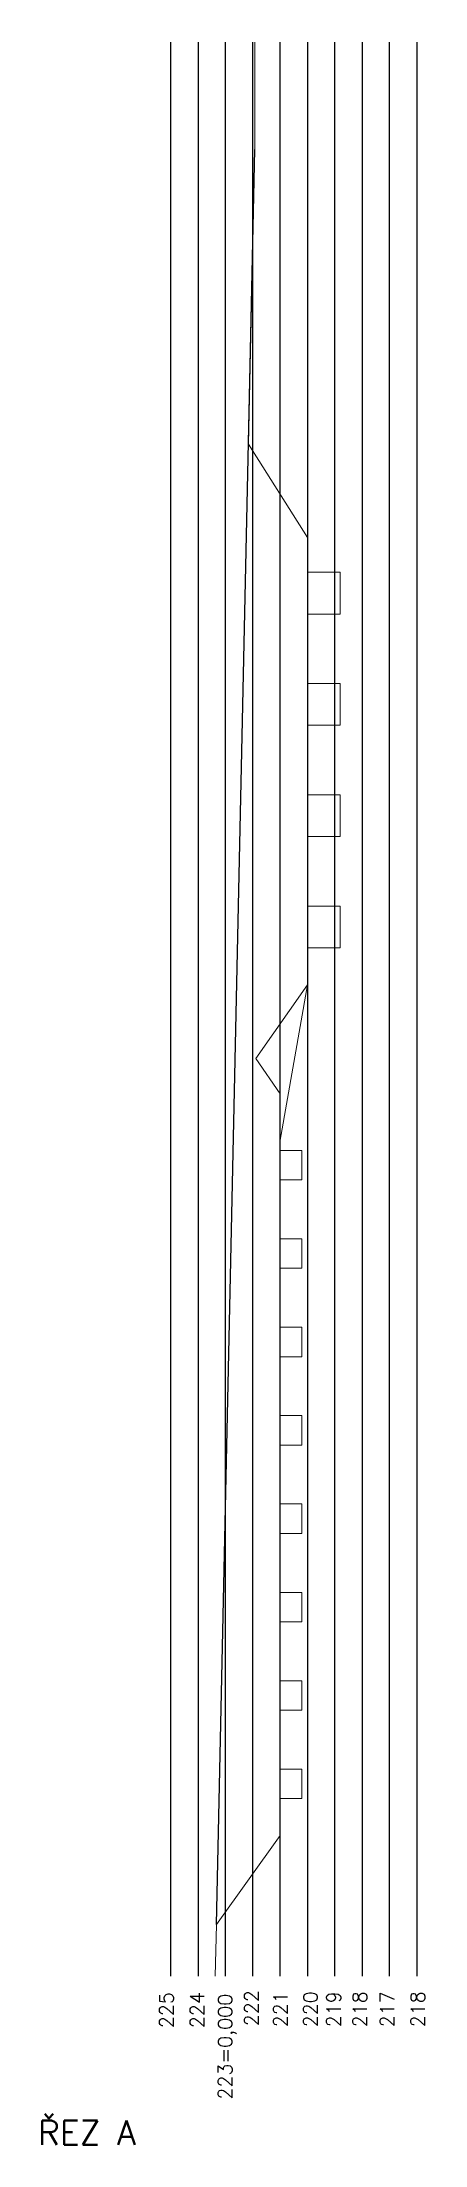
# Model space of a CAD drawing. Header units: millimetres. Extents: x -3518363 to 3223740, y -1530229 to 774657.
# Drawn here: x 1805914 to 1819923, y 204237 to 281337 of the extents above; entities that cross this region are included whole.
import ezdxf

# ---------------------------------------------------------------- set-up
doc = ezdxf.new("R2010")
doc.units = ezdxf.units.MM
doc.header["$LTSCALE"] = 15
doc.header["$MEASUREMENT"] = 0
doc.linetypes.add('ACAD_ISO10W100', pattern=[18, 12, -3, 0, -3])
doc.layers.get('DEFPOINTS').update_dxf_attribs({"linetype": 'CONTINUOUS'})
doc.layers.add('texty', color=255, linetype='CONTINUOUS', lineweight=15)
doc.layers.add('ŘEZ', color=11, linetype='ACAD_ISO10W100', lineweight=15)
doc.layers.add('ŘEZ bílá', color=251, linetype='ACAD_ISO10W100')
doc.styles.add('romans', font='romans.shx')

msp = doc.modelspace()

# ---------------------------------------------------------------- texts
at = {"layer": 'texty', "ltscale": 20, "extrusion": (1.93959e-16, -3.39308e-16, -1), "style": 'romans', "text_generation_flag": 2}
for s, p in [('225', (-1810723.376, 208516.607)), ('224', (-1811843.376, 208516.607)), ('223=0,000', (-1812873.376, 205896.607)), ('222', (-1813833.376, 208586.607)), ('220', (-1815993.376, 208546.607)), ('219', (-1816843.376, 208546.607)), ('218', (-1817803.376, 208546.607)), ('217', (-1818803.376, 208546.607)), ('218', (-1819923.376, 208546.607)), ('221', (-1814893.376, 208546.607))]:
    msp.add_text(s, height=514.897, rotation=270, dxfattribs=at).set_placement(p)
msp.add_text('ŘEZ A', height=890.0917, dxfattribs=at).set_placement((-1805761.185, 204236.607))

# ---------------------------------------------------------------- linework, layer by layer
at = {"layer": 'DEFPOINTS', "linetype": 'ByBlock', "extrusion": (1.93959e-16, -3.39308e-16, -1)}
msp.add_line((1812293.248, 212316.458), (1813694.286, 277398.045), dxfattribs=at)
at = {"layer": 'ŘEZ', "linetype": 'ByBlock', "extrusion": (1.93959e-16, -3.39308e-16, -1)}
for p, q in [((1813694.286, 277398.045), (1813694.286, 281336.607)), ((1813461.721, 266594.827), (1813694.286, 277398.045)), ((1815623.376, 263176.607), (1813461.721, 266594.827)), ((1815623.376, 263176.607), (1815623.376, 246776.607)), ((1815623.376, 261896.607), (1816823.376, 261896.607)), ((1816823.376, 261896.607), (1816823.376, 260366.607)), ((1816823.376, 260366.607), (1815623.376, 260366.607)), ((1815623.376, 257816.607), (1816823.376, 257816.607)), ((1816823.376, 257816.607), (1816823.376, 256286.607)), ((1816823.376, 256286.607), (1815623.376, 256286.607)), ((1815623.376, 253736.607), (1816823.376, 253736.607)), ((1816823.376, 253736.607), (1816823.376, 252206.607)), ((1816823.376, 252206.607), (1815623.376, 252206.607)), ((1815623.376, 249656.607), (1816823.376, 249656.607)), ((1816823.376, 249656.607), (1816823.376, 248126.607)), ((1816823.376, 248126.607), (1815623.376, 248126.607)), ((1815623.376, 246776.607), (1813732.499, 244065.939)), ((1814623.376, 241076.607), (1815623.376, 246776.607)), ((1814623.376, 242776.607), (1813732.499, 244065.939)), ((1814623.376, 242776.607), (1814623.376, 215587.718)), ((1814623.376, 240696.607), (1815423.376, 240696.607)), ((1815423.376, 240696.607), (1815423.376, 239616.607)), ((1814623.376, 239616.607), (1815423.376, 239616.607)), ((1814623.376, 237456.607), (1815423.376, 237456.607)), ((1815423.376, 237456.607), (1815423.376, 236376.607)), ((1814623.376, 236376.607), (1815423.376, 236376.607)), ((1814623.376, 234216.607), (1815423.376, 234216.607)), ((1815423.376, 234216.607), (1815423.376, 233136.607)), ((1815423.376, 233136.607), (1814623.376, 233136.607)), ((1814623.376, 230976.607), (1815423.376, 230976.607)), ((1815423.376, 230976.607), (1815423.376, 229896.607)), ((1814623.376, 229896.607), (1815423.376, 229896.607)), ((1814623.376, 227736.607), (1815423.376, 227736.607)), ((1815423.376, 227736.607), (1815423.376, 226656.607)), ((1814623.376, 226656.607), (1815423.376, 226656.607)), ((1814623.376, 224496.607), (1815423.376, 224496.607)), ((1815423.376, 224496.607), (1815423.376, 223416.607)), ((1814623.376, 223416.607), (1815423.376, 223416.607)), ((1814623.376, 221256.607), (1815423.376, 221256.607)), ((1815423.376, 221256.607), (1815423.376, 220176.607)), ((1814623.376, 220176.607), (1815423.376, 220176.607)), ((1814623.376, 218016.607), (1815423.376, 218016.607)), ((1815423.376, 218016.607), (1815423.376, 216936.607)), ((1814623.376, 216936.607), (1815423.376, 216936.607)), ((1812293.248, 212316.458), (1814623.376, 215587.718)), ((1812252.565, 210426.607), (1812293.248, 212316.458))]:
    msp.add_line(p, q, dxfattribs=at)
at = {"layer": 'ŘEZ bílá', "color": 250, "linetype": 'ByBlock', "true_color": 0x1a1a1a, "extrusion": (1.93959e-16, -3.39308e-16, -1)}
for p, q in [((1810623.376, 210426.607), (1810623.376, 281336.607)), ((1811623.376, 281336.607), (1811623.376, 210426.607)), ((1812623.376, 210426.607), (1812623.376, 281336.607)), ((1813623.376, 210426.607), (1813623.376, 281336.607)), ((1814623.376, 210426.607), (1814623.376, 281336.607)), ((1815623.376, 281336.607), (1815623.376, 210426.607)), ((1816623.376, 210426.607), (1816623.376, 281336.607)), ((1817623.376, 281336.607), (1817623.376, 210426.607)), ((1818623.376, 210426.607), (1818623.376, 281336.607)), ((1819623.376, 281336.607), (1819623.376, 210426.607))]:
    msp.add_line(p, q, dxfattribs=at)

msp.set_redraw_order([(e.dxf.handle, doc.entitydb.next_handle()) for e in msp.query("TEXT MTEXT ATTDEF DIMENSION ARC_DIMENSION")])  # texts and dimensions are drawn at this point

doc.saveas('drawing.dxf')
